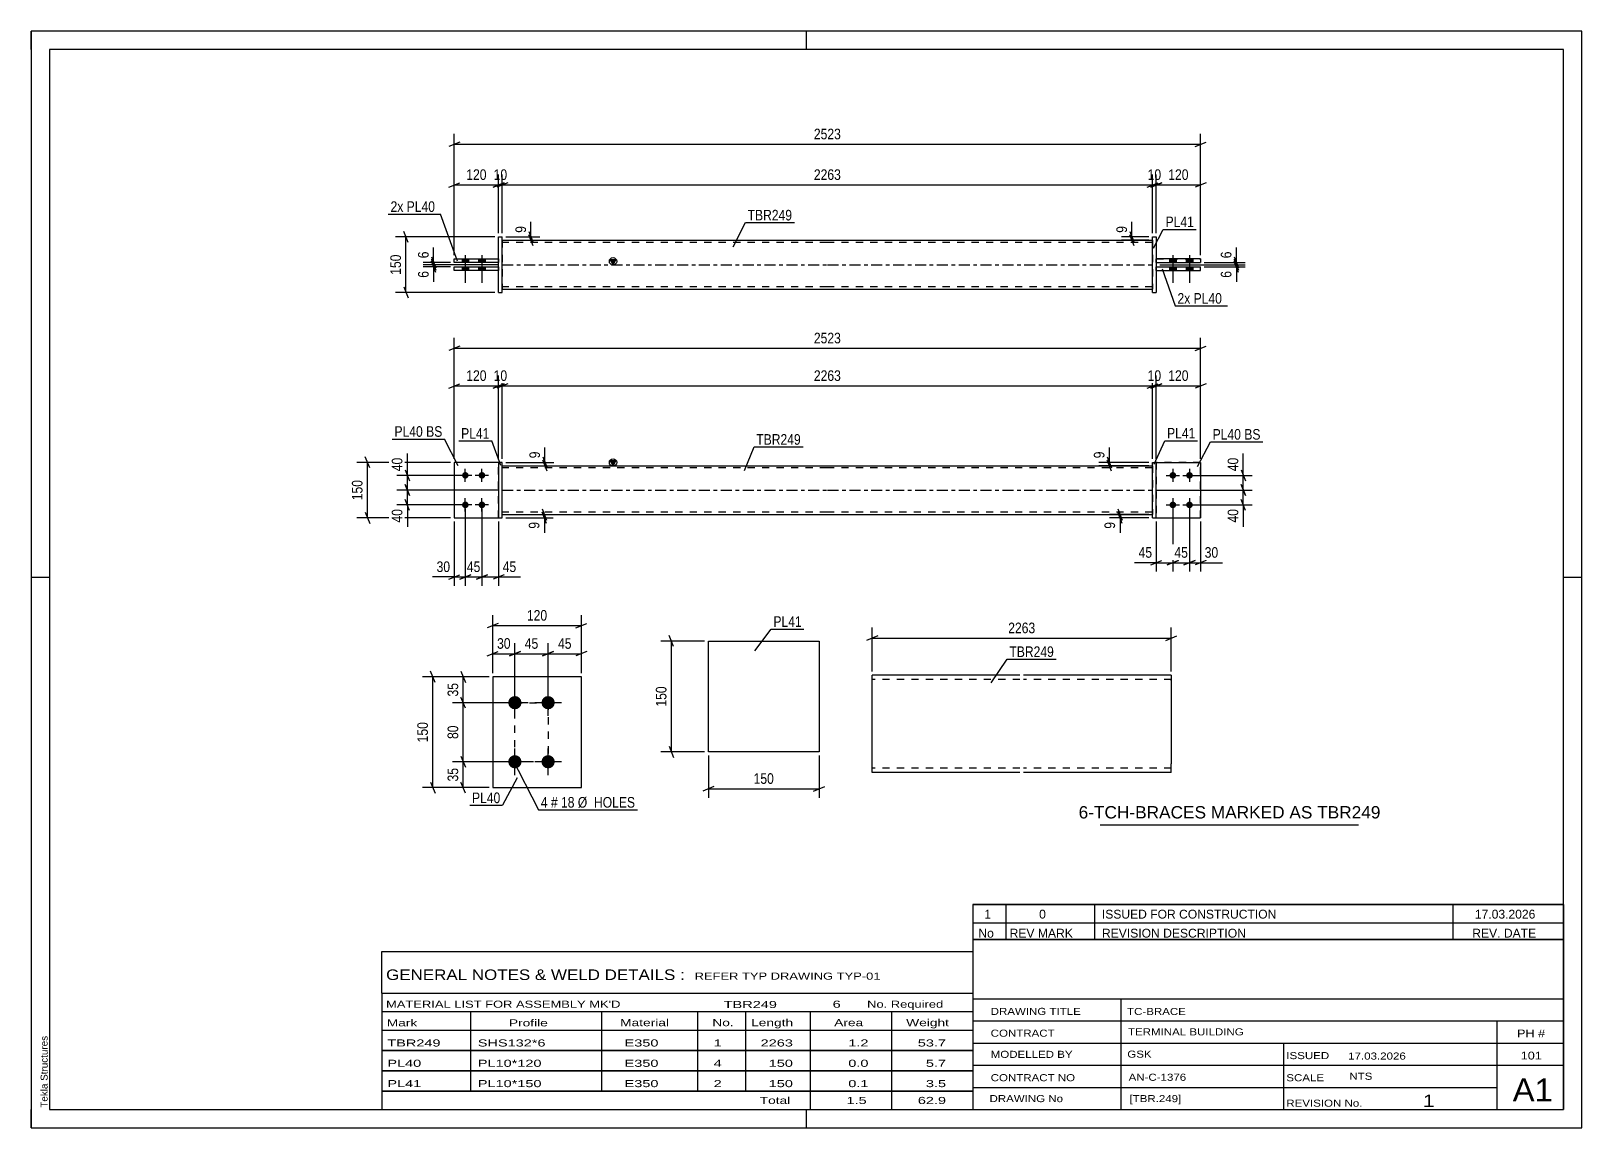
# Model space of a CAD drawing. Header units: millimetres. Extents: x 0 to 420, y 0 to 297.
import ezdxf

# ---------------------------------------------------------------- set-up
doc = ezdxf.new("R2010")
doc.units = ezdxf.units.MM
doc.linetypes.add('DXK_LINE_DOT2', pattern=[3.9198, 1.9599, -1.9599])
doc.linetypes.add('DXK_LINE_DOT3', pattern=[5.9187, 2.979, -0.9799, 0.9799, -0.9799])
doc.styles.add('Arial', font='ARIAL.TTF', dxfattribs={"height": 0.2})
doc.styles.add('Arial Narrow', font='ARIALN.TTF', dxfattribs={"height": 0.2})

# ---------------------------------------------------------------- blocks, each defined once
blk = doc.blocks.new('Unknown-582683613-1127')
at = {"color": 5, "linetype": 'Continuous'}
for p, q in [((420, 297), (0, 297)), ((0, 297), (0, 0)), ((0, 292), (0, 297)), ((210, 292), (210, 297)), ((420, 0), (420, 297)), ((415, 292), (5, 292)), ((5, 292), (5, 5)), ((415, 5), (415, 292)), ((5, 149), (0, 149)), ((420, 149), (415, 149)), ((0, 0), (0, 5)), ((5, 5), (415, 5)), ((210, 0), (210, 5)), ((0, 0), (420, 0))]:
    blk.add_line(p, q, dxfattribs=at)
at = {"color": 174, "linetype": 'Continuous', "style": 'Arial'}
blk.add_text('Tekla Structures', height=1.9102, rotation=90, dxfattribs=at).set_placement((4.5, 5.5))
blk = doc.blocks.new('Bolt-582683613-1424 - 1364')
at = {"linetype": 'Continuous'}
for points in [[(117.61, 175.8, -1), (117.61, 177.6, -1)], [(122.11, 175.8, -1), (122.11, 177.6, -1)], [(117.61, 167.8, -1), (117.61, 169.6, -1)], [(122.11, 167.8, -1), (122.11, 169.6, -1)]]:
    blk.add_hatch(color=1, dxfattribs=at).paths.add_polyline_path(points)
at = {"color": 1, "linetype": 'Continuous'}
for p, q in [((119.41, 176.7), (115.81, 176.7)), ((117.61, 174.9), (117.61, 178.5)), ((123.91, 176.7), (120.31, 176.7)), ((122.11, 174.9), (122.11, 178.5)), ((119.41, 168.7), (115.81, 168.7)), ((117.61, 166.9), (117.61, 170.5)), ((123.91, 168.7), (120.31, 168.7)), ((122.11, 166.9), (122.11, 170.5))]:
    blk.add_line(p, q, dxfattribs=at)
blk = doc.blocks.new('Part-582683613-1392 - 1364')
at = {"color": 7, "linetype": 'DXK_LINE_DOT2'}
for p, q in [((316.71, 180.2), (304.71, 180.2)), ((304.71, 180.2), (304.71, 165.2)), ((316.71, 165.2), (316.71, 180.2)), ((304.71, 165.2), (316.71, 165.2))]:
    blk.add_line(p, q, dxfattribs=at)
blk = doc.blocks.new('Part-582683613-1413 - 1364')
at = {"color": 2, "linetype": 'Continuous'}
for p, q in [((303.71, 180.2), (304.71, 180.2)), ((303.71, 165.2), (303.71, 180.2)), ((304.71, 165.2), (304.71, 180.2)), ((303.71, 165.2), (303.71, 165.2)), ((303.71, 165.2), (304.71, 165.2))]:
    blk.add_line(p, q, dxfattribs=at)
at = {"color": 7, "linetype": 'DXK_LINE_DOT2'}
for p, q in [((303.71, 180.2), (304.71, 180.2)), ((303.71, 165.2), (304.71, 165.2))]:
    blk.add_line(p, q, dxfattribs=at)
blk = doc.blocks.new('Part-582683613-1397 - 1364')
at = {"color": 2, "linetype": 'Continuous'}
for p, q in [((304.71, 180.2), (316.71, 180.2)), ((316.71, 180.2), (316.71, 165.2)), ((304.71, 165.2), (316.71, 165.2))]:
    blk.add_line(p, q, dxfattribs=at)
at = {"color": 7, "linetype": 'DXK_LINE_DOT2'}
blk.add_line((304.71, 180.2), (304.71, 165.2), dxfattribs=at)
blk = doc.blocks.new('Part-582683613-1412 - 1364')
at = {"linetype": 'Continuous'}
blk.add_hatch(color=2, dxfattribs=at).paths.add_polyline_path([(157.61, 179.3), (156.81, 180.7), (158.41, 180.7)])
at = {"color": 2, "linetype": 'Continuous'}
for p, q in [((157.61, 179.3), (156.81, 180.7)), ((156.81, 180.7), (158.41, 180.7)), ((158.41, 180.7), (157.61, 179.3)), ((127.61, 179.3), (215.61, 179.3)), ((215.71, 179.3), (303.71, 179.3)), ((127.61, 166.1), (215.61, 166.1)), ((215.71, 166.1), (303.71, 166.1))]:
    blk.add_line(p, q, dxfattribs=at)
at = {"color": 7, "linetype": 'DXK_LINE_DOT2'}
for p, q in [((127.61, 166.1), (127.61, 179.3)), ((215.61, 178.7), (127.61, 178.7)), ((303.71, 178.7), (215.71, 178.7)), ((303.71, 179.3), (303.71, 166.1)), ((215.61, 166.7), (127.61, 166.7)), ((303.71, 166.7), (215.71, 166.7))]:
    blk.add_line(p, q, dxfattribs=at)
at = {"color": 7, "linetype": 'DXK_LINE_DOT3'}
for p, q in [((127.61, 172.7), (215.61, 172.7)), ((215.71, 172.7), (303.71, 172.7))]:
    blk.add_line(p, q, dxfattribs=at)
at = {"color": 2, "linetype": 'Continuous'}
blk.add_circle((157.61, 180.2), 1, dxfattribs=at)
blk = doc.blocks.new('Bolt-582683613-1425 - 1364')
at = {"linetype": 'Continuous'}
for points in [[(309.21, 177.6, -1), (309.21, 175.8, -1)], [(313.71, 177.6, -1), (313.71, 175.8, -1)], [(309.21, 169.6, -1), (309.21, 167.8, -1)], [(313.71, 169.6, -1), (313.71, 167.8, -1)]]:
    blk.add_hatch(color=1, dxfattribs=at).paths.add_polyline_path(points)
at = {"color": 1, "linetype": 'Continuous'}
for p, q in [((307.41, 176.7), (311.01, 176.7)), ((309.21, 178.5), (309.21, 174.9)), ((311.91, 176.7), (315.51, 176.7)), ((313.71, 178.5), (313.71, 174.9)), ((307.41, 168.7), (311.01, 168.7)), ((309.21, 170.5), (309.21, 166.9)), ((311.91, 168.7), (315.51, 168.7)), ((313.71, 170.5), (313.71, 166.9))]:
    blk.add_line(p, q, dxfattribs=at)
blk = doc.blocks.new('Part-582683613-1440 - 1364')
at = {"color": 2, "linetype": 'Continuous'}
for p, q in [((127.61, 180.2), (126.61, 180.2)), ((126.61, 180.2), (126.61, 165.2)), ((127.61, 165.2), (127.61, 180.2)), ((126.61, 165.2), (127.61, 165.2))]:
    blk.add_line(p, q, dxfattribs=at)
blk = doc.blocks.new('Part-582683613-1445 - 1364')
at = {"color": 7, "linetype": 'DXK_LINE_DOT2'}
for p, q in [((126.61, 180.2), (114.61, 180.2)), ((114.61, 180.2), (114.61, 165.2)), ((126.61, 165.2), (126.61, 180.2)), ((114.61, 165.2), (126.61, 165.2))]:
    blk.add_line(p, q, dxfattribs=at)
blk = doc.blocks.new('Part-582683613-1450 - 1364')
at = {"color": 2, "linetype": 'Continuous'}
for p, q in [((126.61, 180.2), (114.61, 180.2)), ((114.61, 180.2), (114.61, 165.2)), ((114.61, 165.2), (126.61, 165.2))]:
    blk.add_line(p, q, dxfattribs=at)
at = {"color": 7, "linetype": 'DXK_LINE_DOT2'}
blk.add_line((126.61, 165.2), (126.61, 180.2), dxfattribs=at)
blk = doc.blocks.new('Bolt-582683613-1770 - 1765')
at = {"linetype": 'Continuous'}
for points in [[(310.11, 235.34), (308.31, 235.34), (308.31, 234.34), (310.11, 234.34)], [(310.11, 235.34), (308.31, 235.34), (308.31, 234.34), (310.11, 234.34)], [(314.61, 235.34), (312.81, 235.34), (312.81, 234.34), (314.61, 234.34)], [(314.61, 235.34), (312.81, 235.34), (312.81, 234.34), (314.61, 234.34)], [(310.11, 233.14), (308.31, 233.14), (308.31, 232.14), (310.11, 232.14)], [(310.11, 233.14), (308.31, 233.14), (308.31, 232.14), (310.11, 232.14)], [(314.61, 233.14), (312.81, 233.14), (312.81, 232.14), (314.61, 232.14)], [(314.61, 233.14), (312.81, 233.14), (312.81, 232.14), (314.61, 232.14)]]:
    blk.add_hatch(color=1, dxfattribs=at).paths.add_polyline_path(points)
at = {"color": 1, "linetype": 'Continuous'}
for p, q in [((308.31, 235.34), (308.31, 234.34)), ((308.31, 235.34), (308.31, 234.34)), ((309.21, 236.34), (309.21, 228.84)), ((309.21, 236.34), (309.21, 228.84)), ((310.11, 235.34), (310.11, 234.34)), ((310.11, 235.34), (310.11, 234.34)), ((312.81, 235.34), (312.81, 234.34)), ((312.81, 235.34), (312.81, 234.34)), ((313.71, 236.34), (313.71, 228.84)), ((313.71, 236.34), (313.71, 228.84)), ((314.61, 235.34), (314.61, 234.34)), ((314.61, 235.34), (314.61, 234.34)), ((308.31, 233.14), (308.31, 232.14)), ((308.31, 233.14), (308.31, 232.14)), ((310.11, 233.14), (310.11, 232.14)), ((310.11, 233.14), (310.11, 232.14)), ((312.81, 233.14), (312.81, 232.14)), ((312.81, 233.14), (312.81, 232.14)), ((314.61, 233.14), (314.61, 232.14)), ((314.61, 233.14), (314.61, 232.14))]:
    blk.add_line(p, q, dxfattribs=at)
blk = doc.blocks.new('Part-582683613-1776 - 1765')
at = {"color": 2, "linetype": 'Continuous'}
for p, q in [((114.61, 234.35), (114.61, 235.35)), ((114.61, 235.35), (126.61, 235.35)), ((126.61, 235.35), (126.61, 234.35)), ((126.61, 234.35), (114.61, 234.35))]:
    blk.add_line(p, q, dxfattribs=at)
blk = doc.blocks.new('Bolt-582683613-1769 - 1765')
at = {"linetype": 'Continuous'}
for points in [[(116.71, 234.35), (118.51, 234.35), (118.51, 235.35), (116.71, 235.35)], [(116.71, 234.35), (118.51, 234.35), (118.51, 235.35), (116.71, 235.35)], [(121.21, 234.35), (123.01, 234.35), (123.01, 235.35), (121.21, 235.35)], [(121.21, 234.35), (123.01, 234.35), (123.01, 235.35), (121.21, 235.35)], [(116.71, 232.15), (118.51, 232.15), (118.51, 233.15), (116.71, 233.15)], [(116.71, 232.15), (118.51, 232.15), (118.51, 233.15), (116.71, 233.15)], [(121.21, 232.15), (123.01, 232.15), (123.01, 233.15), (121.21, 233.15)], [(121.21, 232.15), (123.01, 232.15), (123.01, 233.15), (121.21, 233.15)]]:
    blk.add_hatch(color=1, dxfattribs=at).paths.add_polyline_path(points)
at = {"color": 1, "linetype": 'Continuous'}
for p, q in [((116.71, 235.35), (116.71, 234.35)), ((116.71, 235.35), (116.71, 234.35)), ((117.61, 236.35), (117.61, 228.85)), ((117.61, 236.35), (117.61, 228.85)), ((118.51, 235.35), (118.51, 234.35)), ((118.51, 235.35), (118.51, 234.35)), ((121.21, 235.35), (121.21, 234.35)), ((121.21, 235.35), (121.21, 234.35)), ((122.11, 236.35), (122.11, 228.85)), ((122.11, 236.35), (122.11, 228.85)), ((123.01, 235.35), (123.01, 234.35)), ((123.01, 235.35), (123.01, 234.35)), ((116.71, 233.15), (116.71, 232.15)), ((116.71, 233.15), (116.71, 232.15)), ((118.51, 233.15), (118.51, 232.15)), ((118.51, 233.15), (118.51, 232.15)), ((121.21, 233.15), (121.21, 232.15)), ((121.21, 233.15), (121.21, 232.15)), ((123.01, 233.15), (123.01, 232.15)), ((123.01, 233.15), (123.01, 232.15))]:
    blk.add_line(p, q, dxfattribs=at)
blk = doc.blocks.new('Part-582683613-1771 - 1765')
at = {"color": 2, "linetype": 'Continuous'}
for p, q in [((126.61, 226.24), (126.61, 241.24)), ((126.61, 241.24), (127.61, 241.24)), ((127.61, 226.24), (127.61, 241.24)), ((126.61, 226.24), (127.61, 226.24))]:
    blk.add_line(p, q, dxfattribs=at)
blk = doc.blocks.new('Part-582683613-1781 - 1765')
at = {"color": 2, "linetype": 'Continuous'}
for p, q in [((114.61, 233.15), (126.61, 233.15)), ((114.61, 232.15), (114.61, 233.15)), ((126.61, 232.15), (114.61, 232.15)), ((126.61, 233.15), (126.61, 232.15))]:
    blk.add_line(p, q, dxfattribs=at)
blk = doc.blocks.new('Part-582683613-1796 - 1765')
at = {"color": 2, "linetype": 'Continuous'}
for p, q in [((303.71, 241.24), (303.71, 241.24)), ((303.71, 226.24), (303.71, 241.24)), ((303.71, 241.24), (304.71, 241.24)), ((304.71, 241.24), (304.71, 241.24)), ((304.71, 241.24), (304.71, 226.24)), ((303.71, 226.24), (303.71, 226.24)), ((303.71, 226.24), (304.71, 226.24)), ((304.71, 226.24), (304.71, 226.24))]:
    blk.add_line(p, q, dxfattribs=at)
at = {"color": 7, "linetype": 'DXK_LINE_DOT2'}
for p, q in [((303.71, 241.24), (303.71, 241.24)), ((303.71, 241.24), (304.71, 241.24)), ((303.71, 226.24), (304.71, 226.24))]:
    blk.add_line(p, q, dxfattribs=at)
blk = doc.blocks.new('Part-582683613-1801 - 1765')
at = {"color": 2, "linetype": 'Continuous'}
for p, q in [((304.71, 234.34), (304.71, 235.34)), ((316.71, 235.34), (304.71, 235.34)), ((316.71, 235.34), (316.71, 234.34)), ((304.71, 234.34), (304.71, 234.34)), ((304.71, 234.34), (316.71, 234.34))]:
    blk.add_line(p, q, dxfattribs=at)
at = {"color": 7, "linetype": 'DXK_LINE_DOT2'}
for p, q in [((304.71, 235.34), (304.71, 235.34)), ((304.71, 235.34), (316.71, 235.34)), ((316.71, 235.34), (316.71, 235.34)), ((304.71, 234.34), (316.71, 234.34))]:
    blk.add_line(p, q, dxfattribs=at)
blk = doc.blocks.new('Part-582683613-1806 - 1765')
at = {"color": 2, "linetype": 'Continuous'}
for p, q in [((304.71, 232.14), (304.71, 233.14)), ((304.71, 233.14), (316.71, 233.14)), ((304.71, 232.14), (304.71, 232.14)), ((304.71, 232.14), (316.71, 232.14)), ((316.71, 232.14), (316.71, 233.14))]:
    blk.add_line(p, q, dxfattribs=at)
at = {"color": 7, "linetype": 'DXK_LINE_DOT2'}
for p, q in [((304.71, 233.14), (316.71, 233.14)), ((304.71, 232.14), (316.71, 232.14))]:
    blk.add_line(p, q, dxfattribs=at)
blk = doc.blocks.new('Part-582683613-1811 - 1765')
at = {"linetype": 'Continuous'}
blk.add_hatch(color=2, dxfattribs=at).paths.add_polyline_path([(157.61, 233.74), (156.81, 235.14), (158.41, 235.14)])
at = {"color": 2, "linetype": 'Continuous'}
for p, q in [((127.61, 240.34), (215.61, 240.34)), ((215.71, 240.34), (303.71, 240.34)), ((157.61, 233.74), (156.81, 235.14)), ((156.81, 235.14), (158.41, 235.14)), ((158.41, 235.14), (157.61, 233.74)), ((127.61, 227.14), (215.61, 227.14)), ((215.71, 227.14), (303.71, 227.14))]:
    blk.add_line(p, q, dxfattribs=at)
at = {"color": 7, "linetype": 'DXK_LINE_DOT2'}
for p, q in [((127.61, 240.34), (127.61, 227.14)), ((215.61, 239.74), (127.61, 239.74)), ((303.71, 239.74), (215.71, 239.74)), ((303.71, 240.34), (303.71, 227.14)), ((215.61, 227.74), (127.61, 227.74)), ((303.71, 227.74), (215.71, 227.74))]:
    blk.add_line(p, q, dxfattribs=at)
at = {"color": 7, "linetype": 'DXK_LINE_DOT3'}
for p, q in [((127.61, 233.74), (215.61, 233.74)), ((215.71, 233.74), (303.71, 233.74))]:
    blk.add_line(p, q, dxfattribs=at)
at = {"color": 2, "linetype": 'Continuous'}
blk.add_circle((157.61, 234.64), 1, dxfattribs=at)
blk = doc.blocks.new('Bolt-582683613-2117 - 2049')
at = {"linetype": 'Continuous'}
for points in [[(131.03, 113.35, -1), (131.03, 116.95, -1)], [(140.03, 113.35, -1), (140.03, 116.95, -1)], [(131.03, 97.35, -1), (131.03, 100.95, -1)], [(140.03, 97.35, -1), (140.03, 100.95, -1)]]:
    blk.add_hatch(color=1, dxfattribs=at).paths.add_polyline_path(points)
at = {"color": 1, "linetype": 'Continuous'}
for p, q in [((131.03, 111.55), (131.03, 118.75)), ((140.03, 111.55), (140.03, 118.75)), ((134.63, 115.15), (127.43, 115.15)), ((143.63, 115.15), (136.43, 115.15)), ((131.03, 95.55), (131.03, 102.75)), ((140.03, 95.55), (140.03, 102.75)), ((134.63, 99.15), (127.43, 99.15)), ((143.63, 99.15), (136.43, 99.15))]:
    blk.add_line(p, q, dxfattribs=at)
blk = doc.blocks.new('Part-582683613-2056 - 2049')
at = {"color": 2, "linetype": 'Continuous'}
for p, q in [((149.03, 122.15), (125.03, 122.15)), ((125.03, 122.15), (125.03, 92.15)), ((149.03, 92.15), (149.03, 122.15)), ((125.03, 92.15), (149.03, 92.15))]:
    blk.add_line(p, q, dxfattribs=at)
blk = doc.blocks.new('Part-582683613-2258 - 2252')
at = {"color": 2, "linetype": 'Continuous'}
for p, q in [((183.42, 131.83), (213.42, 131.83)), ((183.42, 101.83), (183.42, 131.83)), ((213.42, 131.83), (213.42, 101.83)), ((213.42, 101.83), (183.42, 101.83))]:
    blk.add_line(p, q, dxfattribs=at)
blk = doc.blocks.new('Part-582683613-2281 - 2275')
at = {"color": 2, "linetype": 'Continuous'}
for p, q in [((267.79, 122.61), (227.79, 122.61)), ((227.79, 96.39), (227.79, 122.61)), ((308.79, 122.61), (268.79, 122.61)), ((308.79, 122.61), (308.79, 98.61)), ((308.79, 96.21), (308.79, 98.61)), ((227.79, 96.21), (227.79, 96.39)), ((267.79, 96.21), (227.79, 96.21)), ((308.79, 96.21), (268.79, 96.21))]:
    blk.add_line(p, q, dxfattribs=at)
at = {"color": 7, "linetype": 'DXK_LINE_DOT2'}
for p, q in [((267.79, 121.41), (227.79, 121.41)), ((308.79, 121.41), (268.79, 121.41)), ((308.79, 121.41), (308.79, 121.32)), ((308.79, 121.32), (308.79, 121.41)), ((308.79, 121.13), (308.79, 121.32)), ((308.79, 121.32), (308.79, 121.13)), ((227.79, 97.41), (227.79, 97.5)), ((267.79, 97.41), (227.79, 97.41)), ((308.79, 97.41), (268.79, 97.41)), ((308.79, 97.5), (308.79, 98.15)), ((308.79, 97.41), (308.79, 97.5))]:
    blk.add_line(p, q, dxfattribs=at)
blk = doc.blocks.new('Rectangle-582683613-2237 - 2049')
at = {"color": 1, "linetype": 'DXK_LINE_DOT2'}
blk.add_lwpolyline([(131.03, 115.15), (140.03, 115.15), (140.03, 99.15), (131.03, 99.15), (131.03, 115.15)], close=True, dxfattribs=at)
blk = doc.blocks.new('StraightDimension-582683613-1621 - 1364')
at = {"color": 7, "linetype": 'Continuous'}
for p, q in [((117.61, 167.7), (117.61, 146.78)), ((122.11, 167.7), (122.11, 146.78)), ((116.11, 148.58), (119.11, 149.78)), ((117.61, 149.18), (122.11, 149.18)), ((123.61, 149.78), (120.61, 148.58))]:
    blk.add_line(p, q, dxfattribs=at)
at = {"color": 0}
blk.add_wipeout([(122.29, 149.93), (122.29, 154.13), (117.43, 154.13), (117.43, 149.93)], dxfattribs=at)
at = {"color": 3, "style": 'Arial Narrow'}
blk.add_text('45', height=2.863, dxfattribs=at).set_placement((118.03, 150.53))
blk = doc.blocks.new('StraightDimension-582683613-1557 - 1364')
at = {"color": 7, "linetype": 'Continuous'}
for p, q in [((302.71, 166.1), (292.06, 166.1)), ((302.71, 165.2), (292.06, 165.2)), ((294.31, 167.6), (295.51, 164.6)), ((295.51, 163.7), (294.31, 166.7)), ((294.91, 165.2), (294.91, 166.1))]:
    blk.add_line(p, q, dxfattribs=at)
at = {"color": 0}
blk.add_wipeout([(294.16, 164.67), (289.96, 164.67), (289.96, 161.65), (294.16, 161.65)], dxfattribs=at)
at = {"color": 7, "linetype": 'Continuous'}
blk.add_line((294.91, 165.2), (294.91, 161.12), dxfattribs=at)
blk.add_line((294.91, 165.2), (294.91, 161.12), dxfattribs=at)
at = {"color": 3, "style": 'Arial Narrow'}
blk.add_text('9', height=2.86, rotation=90.0002, dxfattribs=at).set_placement((293.56, 162.25))
blk = doc.blocks.new('StraightDimension-582683613-1489 - 1364')
at = {"color": 7, "linetype": 'Continuous'}
for p, q in [((304.71, 172.7), (330.67, 172.7)), ((327.67, 174.2), (328.87, 171.2)), ((328.27, 168.7), (328.27, 172.7)), ((314.71, 168.7), (330.67, 168.7)), ((328.87, 167.2), (327.67, 170.2))]:
    blk.add_line(p, q, dxfattribs=at)
at = {"color": 0}
blk.add_wipeout([(327.52, 168.17), (323.32, 168.17), (323.32, 163.32), (327.52, 163.32)], dxfattribs=at)
at = {"color": 7, "linetype": 'Continuous'}
blk.add_line((328.27, 168.7), (328.27, 162.79), dxfattribs=at)
blk.add_line((328.27, 168.7), (328.27, 162.79), dxfattribs=at)
at = {"color": 3, "style": 'Arial Narrow'}
blk.add_text('40', height=2.863, rotation=90.0002, dxfattribs=at).set_placement((326.92, 163.92))
blk = doc.blocks.new('StraightDimension-582683613-1692 - 1364')
at = {"color": 7, "linetype": 'Continuous'}
for p, q in [((127.61, 181.2), (127.61, 203.77)), ((303.71, 181.2), (303.71, 203.77)), ((129.11, 201.52), (126.11, 200.32)), ((127.61, 200.92), (303.71, 200.92)), ((302.21, 200.32), (305.21, 201.52))]:
    blk.add_line(p, q, dxfattribs=at)
at = {"color": 0}
blk.add_wipeout([(219.92, 201.67), (219.92, 205.87), (211.4, 205.87), (211.4, 201.67)], dxfattribs=at)
at = {"color": 3, "style": 'Arial Narrow'}
blk.add_text('2263', height=2.863, dxfattribs=at).set_placement((212, 202.27))
blk = doc.blocks.new('StraightDimension-582683613-1628 - 1364')
at = {"color": 7, "linetype": 'Continuous'}
for p, q in [((114.61, 164.2), (114.61, 146.78)), ((117.61, 167.7), (117.61, 146.78)), ((113.11, 148.58), (116.11, 149.78)), ((114.61, 149.18), (117.61, 149.18)), ((119.11, 149.78), (116.11, 148.58))]:
    blk.add_line(p, q, dxfattribs=at)
at = {"color": 0}
blk.add_wipeout([(114.08, 149.93), (114.08, 154.13), (109.23, 154.13), (109.23, 149.93)], dxfattribs=at)
at = {"color": 7, "linetype": 'Continuous'}
blk.add_line((114.61, 149.18), (108.7, 149.18), dxfattribs=at)
blk.add_line((114.61, 149.18), (108.7, 149.18), dxfattribs=at)
at = {"color": 3, "style": 'Arial Narrow'}
blk.add_text('30', height=2.863, dxfattribs=at).set_placement((109.83, 150.53))
blk = doc.blocks.new('StraightDimension-582683613-1517 - 1364')
at = {"color": 7, "linetype": 'Continuous'}
for p, q in [((304.71, 164.2), (304.71, 150.65)), ((309.21, 167.7), (309.21, 150.65)), ((303.21, 152.45), (306.21, 153.65)), ((304.71, 153.05), (309.21, 153.05)), ((310.71, 153.65), (307.71, 152.45))]:
    blk.add_line(p, q, dxfattribs=at)
at = {"color": 0}
blk.add_wipeout([(304.18, 153.8), (304.18, 158), (299.33, 158), (299.33, 153.8)], dxfattribs=at)
at = {"color": 7, "linetype": 'Continuous'}
blk.add_line((304.71, 153.05), (298.8, 153.05), dxfattribs=at)
blk.add_line((304.71, 153.05), (298.8, 153.05), dxfattribs=at)
at = {"color": 3, "style": 'Arial Narrow'}
blk.add_text('45', height=2.863, dxfattribs=at).set_placement((299.93, 154.4))
blk = doc.blocks.new('StraightDimension-582683613-1701 - 1364')
at = {"color": 7, "linetype": 'Continuous'}
for p, q in [((126.61, 181.2), (126.61, 203.77)), ((127.61, 181.2), (127.61, 203.77)), ((125.11, 200.32), (128.11, 201.52)), ((129.11, 201.52), (126.11, 200.32)), ((126.61, 200.92), (127.61, 200.92))]:
    blk.add_line(p, q, dxfattribs=at)
at = {"color": 0}
blk.add_wipeout([(129.54, 201.67), (129.54, 205.87), (124.68, 205.87), (124.68, 201.67)], dxfattribs=at)
at = {"color": 3, "style": 'Arial Narrow'}
blk.add_text('10', height=2.863, dxfattribs=at).set_placement((125.28, 202.27))
blk = doc.blocks.new('StraightDimension-582683613-1459 - 1364')
at = {"color": 7, "linetype": 'Continuous'}
for p, q in [((291.42, 181.7), (292.62, 178.7)), ((292.62, 177.8), (291.42, 180.8)), ((302.71, 180.2), (289.17, 180.2)), ((302.71, 179.3), (289.17, 179.3)), ((292.02, 179.3), (292.02, 180.2))]:
    blk.add_line(p, q, dxfattribs=at)
at = {"color": 0}
blk.add_wipeout([(291.27, 183.75), (287.07, 183.75), (287.07, 180.72), (291.27, 180.72)], dxfattribs=at)
at = {"color": 7, "linetype": 'Continuous'}
blk.add_line((292.02, 180.2), (292.02, 184.28), dxfattribs=at)
blk.add_line((292.02, 180.2), (292.02, 184.28), dxfattribs=at)
at = {"color": 3, "style": 'Arial Narrow'}
blk.add_text('9', height=2.86, rotation=90.0002, dxfattribs=at).set_placement((290.67, 181.32))
blk = doc.blocks.new('StraightDimension-582683613-1715 - 1364')
at = {"color": 7, "linetype": 'Continuous'}
for p, q in [((114.61, 181.2), (114.61, 203.77)), ((126.61, 181.2), (126.61, 203.77)), ((113.11, 200.32), (116.11, 201.52)), ((114.61, 200.92), (126.61, 200.92)), ((128.11, 201.52), (125.11, 200.32))]:
    blk.add_line(p, q, dxfattribs=at)
at = {"color": 0}
blk.add_wipeout([(123.95, 201.67), (123.95, 205.87), (117.27, 205.87), (117.27, 201.67)], dxfattribs=at)
at = {"color": 3, "style": 'Arial Narrow'}
blk.add_text('120', height=2.863, dxfattribs=at).set_placement((117.87, 202.27))
blk = doc.blocks.new('StraightDimension-582683613-1470 - 1364')
at = {"color": 7, "linetype": 'Continuous'}
for p, q in [((314.71, 176.7), (330.67, 176.7)), ((327.67, 178.2), (328.87, 175.2)), ((328.27, 172.7), (328.27, 176.7)), ((304.71, 172.7), (330.67, 172.7)), ((328.87, 171.2), (327.67, 174.2))]:
    blk.add_line(p, q, dxfattribs=at)
at = {"color": 0}
blk.add_wipeout([(327.52, 182.08), (323.32, 182.08), (323.32, 177.22), (327.52, 177.22)], dxfattribs=at)
at = {"color": 7, "linetype": 'Continuous'}
blk.add_line((328.27, 176.7), (328.27, 182.6), dxfattribs=at)
blk.add_line((328.27, 176.7), (328.27, 182.6), dxfattribs=at)
at = {"color": 3, "style": 'Arial Narrow'}
blk.add_text('40', height=2.863, rotation=90.0002, dxfattribs=at).set_placement((326.92, 177.82))
blk = doc.blocks.new('StraightDimension-582683613-1503 - 1364')
at = {"color": 7, "linetype": 'Continuous'}
for p, q in [((91.71, 178.7), (90.51, 181.7)), ((113.61, 180.2), (88.26, 180.2)), ((91.11, 165.2), (91.11, 180.2)), ((113.61, 165.2), (88.26, 165.2)), ((90.51, 166.7), (91.71, 163.7))]:
    blk.add_line(p, q, dxfattribs=at)
at = {"color": 0}
blk.add_wipeout([(90.36, 176.04), (86.16, 176.04), (86.16, 169.36), (90.36, 169.36)], dxfattribs=at)
at = {"color": 3, "style": 'Arial Narrow'}
blk.add_text('150', height=2.863, rotation=90.0002, dxfattribs=at).set_placement((89.76, 169.96))
blk = doc.blocks.new('StraightDimension-582683613-1533 - 1364')
at = {"color": 7, "linetype": 'Continuous'}
for p, q in [((309.21, 167.7), (309.21, 150.65)), ((313.71, 167.7), (313.71, 150.65)), ((307.71, 152.45), (310.71, 153.65)), ((309.21, 153.05), (313.71, 153.05)), ((315.21, 153.65), (312.21, 152.45))]:
    blk.add_line(p, q, dxfattribs=at)
at = {"color": 0}
blk.add_wipeout([(313.89, 153.8), (313.89, 158), (309.03, 158), (309.03, 153.8)], dxfattribs=at)
at = {"color": 3, "style": 'Arial Narrow'}
blk.add_text('45', height=2.863, dxfattribs=at).set_placement((309.63, 154.4))
blk = doc.blocks.new('StraightDimension-582683613-1543 - 1364')
at = {"color": 7, "linetype": 'Continuous'}
for p, q in [((313.71, 167.7), (313.71, 150.65)), ((316.71, 164.2), (316.71, 150.65)), ((312.21, 152.45), (315.21, 153.65)), ((313.71, 153.05), (316.71, 153.05)), ((318.21, 153.65), (315.21, 152.45))]:
    blk.add_line(p, q, dxfattribs=at)
at = {"color": 0}
blk.add_wipeout([(322.09, 153.8), (322.09, 158), (317.23, 158), (317.23, 153.8)], dxfattribs=at)
at = {"color": 7, "linetype": 'Continuous'}
blk.add_line((316.71, 153.05), (322.62, 153.05), dxfattribs=at)
blk.add_line((316.71, 153.05), (322.62, 153.05), dxfattribs=at)
at = {"color": 3, "style": 'Arial Narrow'}
blk.add_text('30', height=2.863, dxfattribs=at).set_placement((317.83, 154.4))
blk = doc.blocks.new('StraightDimension-582683613-1566 - 1364')
at = {"color": 7, "linetype": 'Continuous'}
for p, q in [((116.61, 176.7), (99.06, 176.7)), ((101.31, 178.2), (102.51, 175.2)), ((101.91, 172.7), (101.91, 176.7)), ((126.61, 172.7), (99.06, 172.7)), ((102.51, 171.2), (101.31, 174.2))]:
    blk.add_line(p, q, dxfattribs=at)
at = {"color": 0}
blk.add_wipeout([(101.16, 182.08), (96.96, 182.08), (96.96, 177.22), (101.16, 177.22)], dxfattribs=at)
at = {"color": 7, "linetype": 'Continuous'}
blk.add_line((101.91, 176.7), (101.91, 182.6), dxfattribs=at)
blk.add_line((101.91, 176.7), (101.91, 182.6), dxfattribs=at)
at = {"color": 3, "style": 'Arial Narrow'}
blk.add_text('40', height=2.863, rotation=90.0002, dxfattribs=at).set_placement((100.56, 177.82))
blk = doc.blocks.new('StraightDimension-582683613-1579 - 1364')
at = {"color": 7, "linetype": 'Continuous'}
for p, q in [((126.61, 172.7), (99.06, 172.7)), ((101.31, 174.2), (102.51, 171.2)), ((101.91, 168.7), (101.91, 172.7)), ((116.61, 168.7), (99.06, 168.7)), ((102.51, 167.2), (101.31, 170.2))]:
    blk.add_line(p, q, dxfattribs=at)
at = {"color": 0}
blk.add_wipeout([(101.16, 168.17), (96.96, 168.17), (96.96, 163.32), (101.16, 163.32)], dxfattribs=at)
at = {"color": 7, "linetype": 'Continuous'}
blk.add_line((101.91, 168.7), (101.91, 162.79), dxfattribs=at)
blk.add_line((101.91, 168.7), (101.91, 162.79), dxfattribs=at)
at = {"color": 3, "style": 'Arial Narrow'}
blk.add_text('40', height=2.863, rotation=90.0002, dxfattribs=at).set_placement((100.56, 163.92))
blk = doc.blocks.new('StraightDimension-582683613-1593 - 1364')
at = {"color": 7, "linetype": 'Continuous'}
for p, q in [((138.57, 181.7), (139.77, 178.7)), ((139.77, 177.8), (138.57, 180.8)), ((128.61, 180.2), (141.57, 180.2)), ((128.61, 179.3), (141.57, 179.3)), ((139.17, 179.3), (139.17, 180.2))]:
    blk.add_line(p, q, dxfattribs=at)
at = {"color": 0}
blk.add_wipeout([(138.42, 183.75), (134.22, 183.75), (134.22, 180.72), (138.42, 180.72)], dxfattribs=at)
at = {"color": 7, "linetype": 'Continuous'}
blk.add_line((139.17, 180.2), (139.17, 184.28), dxfattribs=at)
blk.add_line((139.17, 180.2), (139.17, 184.28), dxfattribs=at)
at = {"color": 3, "style": 'Arial Narrow'}
blk.add_text('9', height=2.86, rotation=90.0002, dxfattribs=at).set_placement((137.82, 181.32))
blk = doc.blocks.new('StraightDimension-582683613-1602 - 1364')
at = {"color": 7, "linetype": 'Continuous'}
for p, q in [((128.61, 166.1), (141.41, 166.1)), ((128.61, 165.2), (141.41, 165.2)), ((138.41, 167.6), (139.61, 164.6)), ((139.61, 163.7), (138.41, 166.7)), ((139.01, 165.2), (139.01, 166.1))]:
    blk.add_line(p, q, dxfattribs=at)
at = {"color": 0}
blk.add_wipeout([(138.26, 164.67), (134.06, 164.67), (134.06, 161.65), (138.26, 161.65)], dxfattribs=at)
at = {"color": 7, "linetype": 'Continuous'}
blk.add_line((139.01, 165.2), (139.01, 161.12), dxfattribs=at)
blk.add_line((139.01, 165.2), (139.01, 161.12), dxfattribs=at)
at = {"color": 3, "style": 'Arial Narrow'}
blk.add_text('9', height=2.86, rotation=90.0002, dxfattribs=at).set_placement((137.66, 162.25))
blk = doc.blocks.new('StraightDimension-582683613-1675 - 1364')
at = {"color": 7, "linetype": 'Continuous'}
for p, q in [((303.71, 181.2), (303.71, 203.77)), ((304.71, 181.2), (304.71, 203.77)), ((302.21, 200.32), (305.21, 201.52)), ((306.21, 201.52), (303.21, 200.32)), ((303.71, 200.92), (304.71, 200.92))]:
    blk.add_line(p, q, dxfattribs=at)
at = {"color": 0}
blk.add_wipeout([(306.64, 201.67), (306.64, 205.87), (301.78, 205.87), (301.78, 201.67)], dxfattribs=at)
at = {"color": 3, "style": 'Arial Narrow'}
blk.add_text('10', height=2.863, dxfattribs=at).set_placement((302.38, 202.27))
blk = doc.blocks.new('StraightDimension-582683613-1611 - 1364')
at = {"color": 7, "linetype": 'Continuous'}
for p, q in [((122.11, 167.7), (122.11, 146.78)), ((126.61, 164.2), (126.61, 146.78)), ((120.61, 148.58), (123.61, 149.78)), ((122.11, 149.18), (126.61, 149.18)), ((128.11, 149.78), (125.11, 148.58))]:
    blk.add_line(p, q, dxfattribs=at)
at = {"color": 0}
blk.add_wipeout([(131.99, 149.93), (131.99, 154.13), (127.13, 154.13), (127.13, 149.93)], dxfattribs=at)
at = {"color": 7, "linetype": 'Continuous'}
blk.add_line((126.61, 149.18), (132.52, 149.18), dxfattribs=at)
blk.add_line((126.61, 149.18), (132.52, 149.18), dxfattribs=at)
at = {"color": 3, "style": 'Arial Narrow'}
blk.add_text('45', height=2.863, dxfattribs=at).set_placement((127.73, 150.53))
blk = doc.blocks.new('StraightDimension-582683613-1639 - 1364')
at = {"color": 7, "linetype": 'Continuous'}
for p, q in [((116.11, 211.69), (113.11, 210.49)), ((114.61, 181.2), (114.61, 213.94)), ((114.61, 211.09), (316.71, 211.09)), ((315.21, 210.49), (318.21, 211.69)), ((316.71, 181.2), (316.71, 213.94))]:
    blk.add_line(p, q, dxfattribs=at)
at = {"color": 0}
blk.add_wipeout([(219.92, 211.84), (219.92, 216.04), (211.4, 216.04), (211.4, 211.84)], dxfattribs=at)
at = {"color": 3, "style": 'Arial Narrow'}
blk.add_text('2523', height=2.863, dxfattribs=at).set_placement((212, 212.44))
blk = doc.blocks.new('StraightDimension-582683613-1653 - 1364')
at = {"color": 7, "linetype": 'Continuous'}
for p, q in [((304.71, 181.2), (304.71, 203.77)), ((316.71, 181.2), (316.71, 203.77)), ((303.21, 200.32), (306.21, 201.52)), ((304.71, 200.92), (316.71, 200.92)), ((318.21, 201.52), (315.21, 200.32))]:
    blk.add_line(p, q, dxfattribs=at)
at = {"color": 0}
blk.add_wipeout([(314.05, 201.67), (314.05, 205.87), (307.37, 205.87), (307.37, 201.67)], dxfattribs=at)
at = {"color": 3, "style": 'Arial Narrow'}
blk.add_text('120', height=2.863, dxfattribs=at).set_placement((307.97, 202.27))
blk = doc.blocks.new('StraightDimension-582683613-1855 - 1765')
at = {"color": 7, "linetype": 'Continuous'}
for p, q in [((303.71, 242.25), (303.71, 258.19)), ((304.71, 242.25), (304.71, 258.19)), ((302.21, 254.74), (305.21, 255.94)), ((306.21, 255.94), (303.21, 254.74)), ((303.71, 255.34), (304.71, 255.34))]:
    blk.add_line(p, q, dxfattribs=at)
at = {"color": 0}
blk.add_wipeout([(306.64, 256.09), (306.64, 260.29), (301.78, 260.29), (301.78, 256.09)], dxfattribs=at)
at = {"color": 3, "style": 'Arial Narrow'}
blk.add_text('10', height=2.863, dxfattribs=at).set_placement((302.38, 256.69))
blk = doc.blocks.new('StraightDimension-582683613-1865 - 1765')
at = {"color": 7, "linetype": 'Continuous'}
for p, q in [((304.71, 242.25), (304.71, 258.19)), ((316.71, 236.34), (316.71, 258.19)), ((303.21, 254.74), (306.21, 255.94)), ((304.71, 255.34), (316.71, 255.34)), ((318.21, 255.94), (315.21, 254.74))]:
    blk.add_line(p, q, dxfattribs=at)
at = {"color": 0}
blk.add_wipeout([(314.05, 256.09), (314.05, 260.29), (307.37, 260.29), (307.37, 256.09)], dxfattribs=at)
at = {"color": 3, "style": 'Arial Narrow'}
blk.add_text('120', height=2.863, dxfattribs=at).set_placement((307.97, 256.69))
blk = doc.blocks.new('StraightDimension-582683613-1814 - 1765')
at = {"color": 7, "linetype": 'Continuous'}
for p, q in [((114.61, 236.34), (114.61, 269.19)), ((316.71, 236.34), (316.71, 269.19)), ((116.11, 266.94), (113.11, 265.74)), ((114.61, 266.34), (316.71, 266.34)), ((315.21, 265.74), (318.21, 266.94))]:
    blk.add_line(p, q, dxfattribs=at)
at = {"color": 0}
blk.add_wipeout([(219.92, 267.09), (219.92, 271.29), (211.4, 271.29), (211.4, 267.09)], dxfattribs=at)
at = {"color": 3, "style": 'Arial Narrow'}
blk.add_text('2523', height=2.863, dxfattribs=at).set_placement((212, 267.69))
blk = doc.blocks.new('StraightDimension-582683613-1825 - 1765')
at = {"color": 7, "linetype": 'Continuous'}
for p, q in [((126.61, 242.24), (126.61, 258.19)), ((127.61, 242.24), (127.61, 258.19)), ((125.11, 254.74), (128.11, 255.94)), ((129.11, 255.94), (126.11, 254.74)), ((126.61, 255.34), (127.61, 255.34))]:
    blk.add_line(p, q, dxfattribs=at)
at = {"color": 0}
blk.add_wipeout([(129.54, 256.09), (129.54, 260.29), (124.68, 260.29), (124.68, 256.09)], dxfattribs=at)
at = {"color": 3, "style": 'Arial Narrow'}
blk.add_text('10', height=2.863, dxfattribs=at).set_placement((125.28, 256.69))
blk = doc.blocks.new('StraightDimension-582683613-1835 - 1765')
at = {"color": 7, "linetype": 'Continuous'}
for p, q in [((114.61, 236.35), (114.61, 258.19)), ((126.61, 242.24), (126.61, 258.19)), ((113.11, 254.74), (116.11, 255.94)), ((114.61, 255.34), (126.61, 255.34)), ((128.11, 255.94), (125.11, 254.74))]:
    blk.add_line(p, q, dxfattribs=at)
at = {"color": 0}
blk.add_wipeout([(123.95, 256.09), (123.95, 260.29), (117.27, 260.29), (117.27, 256.09)], dxfattribs=at)
at = {"color": 3, "style": 'Arial Narrow'}
blk.add_text('120', height=2.863, dxfattribs=at).set_placement((117.87, 256.69))
blk = doc.blocks.new('StraightDimension-582683613-1845 - 1765')
at = {"color": 7, "linetype": 'Continuous'}
for p, q in [((127.61, 242.24), (127.61, 258.19)), ((303.71, 242.24), (303.71, 258.19)), ((129.11, 255.94), (126.11, 254.74)), ((127.61, 255.34), (303.71, 255.34)), ((302.21, 254.74), (305.21, 255.94))]:
    blk.add_line(p, q, dxfattribs=at)
at = {"color": 0}
blk.add_wipeout([(219.92, 256.09), (219.92, 260.29), (211.4, 260.29), (211.4, 256.09)], dxfattribs=at)
at = {"color": 3, "style": 'Arial Narrow'}
blk.add_text('2263', height=2.863, dxfattribs=at).set_placement((212, 256.69))
blk = doc.blocks.new('StraightDimension-582683613-1940 - 1765')
at = {"color": 7, "linetype": 'Continuous'}
for p, q in [((325.81, 235.84), (327.01, 232.84)), ((327.01, 232.24), (325.81, 235.24)), ((305.71, 233.74), (328.81, 233.74)), ((317.71, 234.34), (328.81, 234.34)), ((326.41, 233.74), (326.41, 234.34))]:
    blk.add_line(p, q, dxfattribs=at)
at = {"color": 0}
blk.add_wipeout([(325.66, 237.9), (321.46, 237.9), (321.46, 234.87), (325.66, 234.87)], dxfattribs=at)
at = {"color": 7, "linetype": 'Continuous'}
blk.add_line((326.41, 234.34), (326.41, 238.42), dxfattribs=at)
blk.add_line((326.41, 234.34), (326.41, 238.42), dxfattribs=at)
at = {"color": 3, "style": 'Arial Narrow'}
blk.add_text('6', height=2.86, rotation=90.0002, dxfattribs=at).set_placement((325.06, 235.47))
blk = doc.blocks.new('StraightDimension-582683613-1876 - 1765')
at = {"color": 7, "linetype": 'Continuous'}
for p, q in [((125.61, 241.24), (98.67, 241.24)), ((102.12, 239.74), (100.92, 242.74)), ((101.52, 226.24), (101.52, 241.24)), ((100.92, 227.74), (102.12, 224.74)), ((125.61, 226.24), (98.67, 226.24))]:
    blk.add_line(p, q, dxfattribs=at)
at = {"color": 0}
blk.add_wipeout([(100.77, 237.09), (96.57, 237.09), (96.57, 230.4), (100.77, 230.4)], dxfattribs=at)
at = {"color": 3, "style": 'Arial Narrow'}
blk.add_text('150', height=2.863, rotation=90.0002, dxfattribs=at).set_placement((100.17, 231))
blk = doc.blocks.new('StraightDimension-582683613-1887 - 1765')
at = {"color": 7, "linetype": 'Continuous'}
for p, q in [((128.61, 241.24), (137.79, 241.24)), ((128.61, 240.34), (137.79, 240.34)), ((134.79, 242.74), (135.99, 239.74)), ((135.99, 238.84), (134.79, 241.84)), ((135.39, 240.34), (135.39, 241.24))]:
    blk.add_line(p, q, dxfattribs=at)
at = {"color": 0}
blk.add_wipeout([(134.64, 244.8), (130.44, 244.8), (130.44, 241.77), (134.64, 241.77)], dxfattribs=at)
at = {"color": 7, "linetype": 'Continuous'}
blk.add_line((135.39, 241.24), (135.39, 245.32), dxfattribs=at)
blk.add_line((135.39, 241.24), (135.39, 245.32), dxfattribs=at)
at = {"color": 3, "style": 'Arial Narrow'}
blk.add_text('9', height=2.86, rotation=90.0002, dxfattribs=at).set_placement((134.04, 242.37))
blk = doc.blocks.new('StraightDimension-582683613-1898 - 1765')
at = {"color": 7, "linetype": 'Continuous'}
for p, q in [((108.42, 235.85), (109.62, 232.85)), ((109.62, 232.24), (108.42, 235.24)), ((113.61, 234.35), (106.17, 234.35)), ((126.61, 233.74), (106.17, 233.74)), ((109.02, 233.74), (109.02, 234.35))]:
    blk.add_line(p, q, dxfattribs=at)
at = {"color": 0}
blk.add_wipeout([(108.27, 237.9), (104.07, 237.9), (104.07, 234.87), (108.27, 234.87)], dxfattribs=at)
at = {"color": 7, "linetype": 'Continuous'}
blk.add_line((109.02, 234.35), (109.02, 238.42), dxfattribs=at)
blk.add_line((109.02, 234.35), (109.02, 238.42), dxfattribs=at)
at = {"color": 3, "style": 'Arial Narrow'}
blk.add_text('6', height=2.86, rotation=90.0002, dxfattribs=at).set_placement((107.67, 235.47))
blk = doc.blocks.new('StraightDimension-582683613-1914 - 1765')
at = {"color": 7, "linetype": 'Continuous'}
for p, q in [((108.42, 235.24), (109.62, 232.24)), ((126.61, 233.74), (106.17, 233.74)), ((113.61, 233.15), (106.17, 233.15)), ((109.62, 231.65), (108.42, 234.65)), ((109.02, 233.15), (109.02, 233.74))]:
    blk.add_line(p, q, dxfattribs=at)
at = {"color": 0}
blk.add_wipeout([(108.27, 232.62), (104.07, 232.62), (104.07, 229.59), (108.27, 229.59)], dxfattribs=at)
at = {"color": 7, "linetype": 'Continuous'}
blk.add_line((109.02, 233.15), (109.02, 229.07), dxfattribs=at)
blk.add_line((109.02, 233.15), (109.02, 229.07), dxfattribs=at)
at = {"color": 3, "style": 'Arial Narrow'}
blk.add_text('6', height=2.86, rotation=90.0002, dxfattribs=at).set_placement((107.67, 230.19))
blk = doc.blocks.new('StraightDimension-582683613-1931 - 1765')
at = {"color": 7, "linetype": 'Continuous'}
for p, q in [((325.81, 235.24), (327.01, 232.24)), ((305.71, 233.74), (328.81, 233.74)), ((317.71, 233.14), (328.81, 233.14)), ((327.01, 231.64), (325.81, 234.64)), ((326.41, 233.14), (326.41, 233.74))]:
    blk.add_line(p, q, dxfattribs=at)
at = {"color": 0}
blk.add_wipeout([(325.66, 232.62), (321.46, 232.62), (321.46, 229.59), (325.66, 229.59)], dxfattribs=at)
at = {"color": 7, "linetype": 'Continuous'}
blk.add_line((326.41, 233.14), (326.41, 229.07), dxfattribs=at)
blk.add_line((326.41, 233.14), (326.41, 229.07), dxfattribs=at)
at = {"color": 3, "style": 'Arial Narrow'}
blk.add_text('6', height=2.86, rotation=90.0002, dxfattribs=at).set_placement((325.06, 230.19))
blk = doc.blocks.new('StraightDimension-582683613-1950 - 1765')
at = {"color": 7, "linetype": 'Continuous'}
for p, q in [((302.71, 241.25), (295.28, 241.25)), ((302.71, 240.34), (295.28, 240.34)), ((297.53, 242.75), (298.73, 239.75)), ((298.73, 238.84), (297.53, 241.84)), ((298.13, 240.34), (298.13, 241.25))]:
    blk.add_line(p, q, dxfattribs=at)
at = {"color": 0}
blk.add_wipeout([(297.38, 244.8), (293.18, 244.8), (293.18, 241.77), (297.38, 241.77)], dxfattribs=at)
at = {"color": 7, "linetype": 'Continuous'}
blk.add_line((298.13, 241.25), (298.13, 245.32), dxfattribs=at)
blk.add_line((298.13, 241.25), (298.13, 245.32), dxfattribs=at)
at = {"color": 3, "style": 'Arial Narrow'}
blk.add_text('9', height=2.86, rotation=90.0002, dxfattribs=at).set_placement((296.78, 242.37))
blk = doc.blocks.new('StraightDimension-582683613-2184 - 2049')
at = {"color": 7, "linetype": 'Continuous'}
for p, q in [((140.03, 116.15), (140.03, 131.25)), ((149.03, 123.15), (149.03, 131.25)), ((138.53, 127.8), (141.53, 129)), ((140.03, 128.4), (149.03, 128.4)), ((150.53, 129), (147.53, 127.8))]:
    blk.add_line(p, q, dxfattribs=at)
at = {"color": 0}
blk.add_wipeout([(146.96, 129.15), (146.96, 133.35), (142.11, 133.35), (142.11, 129.15)], dxfattribs=at)
at = {"color": 3, "style": 'Arial Narrow'}
blk.add_text('45', height=2.863, dxfattribs=at).set_placement((142.71, 129.75))
blk = doc.blocks.new('StraightDimension-582683613-2137 - 2049')
at = {"color": 7, "linetype": 'Continuous'}
for p, q in [((130.03, 115.15), (114.17, 115.15)), ((117.62, 113.65), (116.42, 116.65)), ((117.02, 99.15), (117.02, 115.15)), ((130.03, 99.15), (114.17, 99.15)), ((116.42, 100.65), (117.62, 97.65))]:
    blk.add_line(p, q, dxfattribs=at)
at = {"color": 0}
blk.add_wipeout([(116.27, 109.58), (112.07, 109.58), (112.07, 104.72), (116.27, 104.72)], dxfattribs=at)
at = {"color": 3, "style": 'Arial Narrow'}
blk.add_text('80', height=2.863, rotation=90.0002, dxfattribs=at).set_placement((115.67, 105.32))
blk = doc.blocks.new('StraightDimension-582683613-2121 - 2049')
at = {"color": 7, "linetype": 'Continuous'}
for p, q in [((124.03, 122.15), (114.17, 122.15)), ((116.42, 123.65), (117.62, 120.65)), ((117.02, 115.15), (117.02, 122.15)), ((130.03, 115.15), (114.17, 115.15)), ((117.62, 113.65), (116.42, 116.65))]:
    blk.add_line(p, q, dxfattribs=at)
at = {"color": 0}
blk.add_wipeout([(116.27, 121.08), (112.07, 121.08), (112.07, 116.22), (116.27, 116.22)], dxfattribs=at)
at = {"color": 3, "style": 'Arial Narrow'}
blk.add_text('35', height=2.863, rotation=90.0002, dxfattribs=at).set_placement((115.67, 116.82))
blk = doc.blocks.new('StraightDimension-582683613-2150 - 2049')
at = {"color": 7, "linetype": 'Continuous'}
for p, q in [((130.03, 99.15), (114.17, 99.15)), ((116.42, 100.65), (117.62, 97.65)), ((117.02, 92.15), (117.02, 99.15)), ((117.62, 90.65), (116.42, 93.65)), ((124.03, 92.15), (114.17, 92.15))]:
    blk.add_line(p, q, dxfattribs=at)
at = {"color": 0}
blk.add_wipeout([(116.27, 98.08), (112.07, 98.08), (112.07, 93.22), (116.27, 93.22)], dxfattribs=at)
at = {"color": 3, "style": 'Arial Narrow'}
blk.add_text('35', height=2.863, rotation=90.0002, dxfattribs=at).set_placement((115.67, 93.82))
blk = doc.blocks.new('StraightDimension-582683613-2167 - 2049')
at = {"color": 7, "linetype": 'Continuous'}
for p, q in [((124.03, 122.15), (105.97, 122.15)), ((109.42, 120.65), (108.22, 123.65)), ((108.82, 92.15), (108.82, 122.15)), ((108.22, 93.65), (109.42, 90.65)), ((124.03, 92.15), (105.97, 92.15))]:
    blk.add_line(p, q, dxfattribs=at)
at = {"color": 0}
blk.add_wipeout([(108.07, 110.49), (103.87, 110.49), (103.87, 103.81), (108.07, 103.81)], dxfattribs=at)
at = {"color": 3, "style": 'Arial Narrow'}
blk.add_text('150', height=2.863, rotation=90.0002, dxfattribs=at).set_placement((107.47, 104.41))
blk = doc.blocks.new('StraightDimension-582683613-2197 - 2049')
at = {"color": 7, "linetype": 'Continuous'}
for p, q in [((131.03, 116.15), (131.03, 131.25)), ((140.03, 116.15), (140.03, 131.25)), ((129.53, 127.8), (132.53, 129)), ((131.03, 128.4), (140.03, 128.4)), ((141.53, 129), (138.53, 127.8))]:
    blk.add_line(p, q, dxfattribs=at)
at = {"color": 0}
blk.add_wipeout([(137.96, 129.15), (137.96, 133.35), (133.11, 133.35), (133.11, 129.15)], dxfattribs=at)
at = {"color": 3, "style": 'Arial Narrow'}
blk.add_text('45', height=2.863, dxfattribs=at).set_placement((133.71, 129.75))
blk = doc.blocks.new('StraightDimension-582683613-2207 - 2049')
at = {"color": 7, "linetype": 'Continuous'}
for p, q in [((125.03, 123.15), (125.03, 131.25)), ((131.03, 116.15), (131.03, 131.25)), ((123.53, 127.8), (126.53, 129)), ((125.03, 128.4), (131.03, 128.4)), ((132.53, 129), (129.53, 127.8))]:
    blk.add_line(p, q, dxfattribs=at)
at = {"color": 0}
blk.add_wipeout([(130.46, 129.15), (130.46, 133.35), (125.61, 133.35), (125.61, 129.15)], dxfattribs=at)
at = {"color": 3, "style": 'Arial Narrow'}
blk.add_text('30', height=2.863, dxfattribs=at).set_placement((126.21, 129.75))
blk = doc.blocks.new('StraightDimension-582683613-2221 - 2049')
at = {"color": 7, "linetype": 'Continuous'}
for p, q in [((125.03, 123.15), (125.03, 138.86)), ((149.03, 123.15), (149.03, 138.86)), ((126.53, 136.61), (123.53, 135.41)), ((125.03, 136.01), (149.03, 136.01)), ((147.53, 135.41), (150.53, 136.61))]:
    blk.add_line(p, q, dxfattribs=at)
at = {"color": 0}
blk.add_wipeout([(140.38, 136.76), (140.38, 140.96), (133.69, 140.96), (133.69, 136.76)], dxfattribs=at)
at = {"color": 3, "style": 'Arial Narrow'}
blk.add_text('120', height=2.863, dxfattribs=at).set_placement((134.29, 137.36))
blk = doc.blocks.new('StraightDimension-582683613-2260 - 2252')
at = {"color": 7, "linetype": 'Continuous'}
for p, q in [((183.42, 100.83), (183.42, 89.43)), ((213.42, 100.83), (213.42, 89.43)), ((184.92, 92.43), (181.92, 91.23)), ((211.92, 91.23), (214.92, 92.43)), ((183.42, 91.83), (213.42, 91.83))]:
    blk.add_line(p, q, dxfattribs=at)
at = {"color": 0}
blk.add_wipeout([(201.77, 92.58), (201.77, 96.78), (195.08, 96.78), (195.08, 92.58)], dxfattribs=at)
at = {"color": 3, "style": 'Arial Narrow'}
blk.add_text('150', height=2.863, dxfattribs=at).set_placement((195.68, 93.18))
blk = doc.blocks.new('StraightDimension-582683613-2265 - 2252')
at = {"color": 7, "linetype": 'Continuous'}
for p, q in [((182.42, 131.83), (170.57, 131.83)), ((174.02, 130.33), (172.82, 133.33)), ((173.42, 101.83), (173.42, 131.83)), ((182.42, 101.83), (170.57, 101.83)), ((172.82, 103.33), (174.02, 100.33))]:
    blk.add_line(p, q, dxfattribs=at)
at = {"color": 0}
blk.add_wipeout([(172.67, 120.17), (168.47, 120.17), (168.47, 113.49), (172.67, 113.49)], dxfattribs=at)
at = {"color": 3, "style": 'Arial Narrow'}
blk.add_text('150', height=2.863, rotation=90.0002, dxfattribs=at).set_placement((172.07, 114.09))
blk = doc.blocks.new('StraightDimension-582683613-2286 - 2275')
at = {"color": 7, "linetype": 'Continuous'}
for p, q in [((227.79, 123.61), (227.79, 135.46)), ((308.79, 123.61), (308.79, 135.46)), ((229.29, 133.21), (226.29, 132.01)), ((227.79, 132.61), (308.79, 132.61)), ((307.29, 132.01), (310.29, 133.21))]:
    blk.add_line(p, q, dxfattribs=at)
at = {"color": 0}
blk.add_wipeout([(272.54, 133.36), (272.54, 137.56), (264.03, 137.56), (264.03, 133.36)], dxfattribs=at)
at = {"color": 3, "style": 'Arial Narrow'}
blk.add_text('2263', height=2.863, dxfattribs=at).set_placement((264.63, 133.96))
blk = doc.blocks.new('Unknown-582683613-3964')
at = {"color": 7, "linetype": 'Continuous'}
for p, q in [((255, 51.05), (255, 5)), ((255, 51.05), (415, 51.05)), ((415, 51), (415, 5)), ((255, 35), (415, 35)), ((295.14, 35), (295.14, 5)), ((255, 29), (415, 29)), ((397, 5.05), (397, 29.05)), ((255, 23), (415, 23)), ((339.14, 23), (339.14, 5)), ((255, 17), (415, 17)), ((255, 11), (397, 11)), ((255, 5), (415, 5))]:
    blk.add_line(p, q, dxfattribs=at)
at = {"color": 7, "style": 'Arial Narrow'}
for s, height, width, p in [('DRAWING TITLE', 1.9089, 1.425378, (259.88, 30.61)), ('TC-BRACE', 1.909, 1.425378, (296.81, 30.59)), ('CONTRACT', 1.909, 1.425378, (259.88, 24.71)), ('TERMINAL BUILDING', 1.9089, 1.425378, (297.06, 25.07)), ('MODELLED BY', 1.9089, 1.425378, (259.88, 18.98)), ('GSK', 1.909, 1.425378, (296.88, 19.04)), ('ISSUED', 1.909, 1.425378, (339.94, 18.64)), ('17.03.2026', 1.909, 1.425378, (356.69, 18.52)), ('CONTRACT NO', 1.9089, 1.425378, (259.88, 12.66)), ('AN-C-1376', 1.909, 1.425378, (297.23, 12.78)), ('SCALE', 1.909, 1.425378, (339.94, 12.65)), ('A1', 6.204, 1.25, (401.24, 7.2)), ('DRAWING No', 1.909, 1.425378, (259.56, 7)), ('[TBR.249]', 1.909, 1.425378, (297.46, 6.99)), ('1', 3.34, 1.5, (376.91, 5.68)), ('REVISION No.', 1.9089, 1.425378, (339.94, 5.77))]:
    blk.add_text(s, height=height, dxfattribs=dict(at, width=width)).set_placement(p)
at = {"color": 7, "linetype": 'Continuous', "style": 'Arial Narrow'}
for s, height, width, p in [('PH #', 2.1, 1.42538, (402.4, 24.55)), ('101', 2.1, 1.42538, (403.41, 18.55)), ('NTS', 1.909, 1.425378, (357, 13.05))]:
    blk.add_text(s, height=height, dxfattribs=dict(at, width=width)).set_placement(p)
blk = doc.blocks.new('Unknown-582683613-3965')
at = {"color": 7, "linetype": 'Continuous'}
for p, q in [((255, 60.55), (415, 60.55)), ((415, 60.55), (255, 60.55)), ((255, 60.55), (255, 55.55)), ((264, 60.55), (264, 55.55)), ((288, 60.55), (288, 55.55)), ((385, 60.55), (385, 55.55)), ((415, 60.55), (415, 55.55)), ((255, 55.55), (415, 55.55)), ((255, 55.55), (255, 51.05)), ((255, 55.55), (415, 55.55)), ((264, 55.55), (264, 51.05)), ((288, 55.55), (288, 51.05)), ((385, 55.55), (385, 51.05)), ((415, 55.55), (415, 51.05)), ((415, 51.05), (255, 51.05))]:
    blk.add_line(p, q, dxfattribs=at)
at = {"color": 7, "linetype": 'Continuous', "style": 'Arial Narrow'}
for s, height, width, p in [('1', 2.39, 1.196471, (258.16, 56.7)), ('0', 2.39, 1.196471, (273, 56.7)), ('ISSUED FOR CONSTRUCTION', 2.3861, 1.196471, (290, 56.7)), ('17.03.2026', 2.386, 1.196471, (391, 56.7)), ('No', 2.386, 1.2, (256.54, 51.55)), ('REV MARK', 2.386, 1.2, (265, 51.55)), ('REVISION DESCRIPTION', 2.3861, 1.2, (290, 51.55)), ('REV. DATE', 2.386, 1.2, (390.28, 51.55))]:
    blk.add_text(s, height=height, dxfattribs=dict(at, width=width)).set_placement(p)
blk = doc.blocks.new('Unknown-582683613-3966')
at = {"color": 7, "linetype": 'Continuous'}
for p, q in [((95, 47.75), (255, 47.75)), ((95, 36.5), (95, 47.75)), ((255, 47.75), (255, 36.5)), ((95, 36.5), (255, 36.5)), ((95, 36.5), (95, 31.5)), ((255, 36.5), (255, 31.5)), ((95, 31.5), (255, 31.5)), ((95, 31.5), (95, 26.5)), ((119, 31.5), (119, 26.5)), ((154.5, 31.5), (154.5, 26.5)), ((180.5, 31.5), (180.5, 26.5)), ((193.5, 31.5), (193.5, 26.5)), ((211, 31.5), (211, 26.5)), ((233, 31.5), (233, 26.5)), ((255, 31.5), (255, 26.5)), ((95, 26.5), (255, 26.5)), ((95, 26.45), (95, 21.05)), ((95, 26.45), (255, 26.45)), ((119, 26.5), (119, 21)), ((154.5, 26.5), (154.5, 21)), ((180.5, 26.5), (180.5, 21)), ((193.5, 26.5), (193.5, 21)), ((211, 26.5), (211, 21)), ((233, 26.5), (233, 21)), ((255, 26.45), (255, 21.05)), ((95, 21.05), (255, 21.05)), ((119, 21), (119, 15.5)), ((154.5, 21), (154.5, 15.5)), ((180.5, 21), (180.5, 15.5)), ((193.5, 21), (193.5, 15.5)), ((211, 21), (211, 15.5)), ((233, 21), (233, 15.5)), ((95, 20.95), (95, 15.55)), ((95, 20.95), (255, 20.95)), ((255, 20.95), (255, 15.55)), ((95, 15.55), (255, 15.55)), ((95, 15.45), (95, 10.05)), ((95, 15.45), (255, 15.45)), ((119, 15.5), (119, 10)), ((154.5, 15.5), (154.5, 10)), ((180.5, 15.5), (180.5, 10)), ((193.5, 15.5), (193.5, 10)), ((211, 15.5), (211, 10)), ((233, 15.5), (233, 10)), ((255, 15.45), (255, 10.05)), ((95, 10.05), (255, 10.05)), ((95, 10), (255, 10)), ((95, 10), (95, 5)), ((211, 10), (211, 5)), ((233, 10), (233, 5)), ((255, 10), (255, 5)), ((95, 5), (255, 5))]:
    blk.add_line(p, q, dxfattribs=at)
at = {"color": 7, "style": 'Arial Narrow'}
for s, height, width, p in [('GENERAL NOTES & WELD DETAILS :', 2.8633, 1.4, (96.15, 40.06)), ('REFER TYP DRAWING TYP-01', 1.9089, 1.6, (179.7, 40.16)), ("MATERIAL LIST FOR ASSEMBLY MK'D", 1.9089, 1.6, (96.15, 32.56)), ('TBR249', 1.909, 1.794707, (187.59, 32.47)), ('6', 1.91, 1.794707, (217.08, 32.56)), ('No. Required', 1.9089, 1.6, (226.41, 32.56)), ('Mark', 1.909, 1.7, (96.34, 27.5)), ('Profile', 1.909, 1.7, (129.41, 27.5)), ('Material', 1.909, 1.7, (159.54, 27.56)), ('No.', 1.909, 1.7, (184.5, 27.56)), ('Length', 1.909, 1.7, (195, 27.56)), ('Area', 1.909, 1.7, (217.5, 27.56)), ('Weight', 1.909, 1.7, (237, 27.56))]:
    blk.add_text(s, height=height, dxfattribs=dict(at, width=width)).set_placement(p)
at = {"color": 7, "linetype": 'Continuous', "style": 'Arial Narrow'}
for s, height, width, p in [('TBR249', 1.909, 1.794707, (96.5, 22.06)), ('SHS132*6', 1.909, 1.794707, (121, 22.06)), ('E350', 1.909, 1.794707, (160.74, 22.06)), ('1', 1.91, 1.794707, (184.86, 22.06)), ('2263', 1.909, 1.794707, (197.58, 22.06)), ('1.2', 1.909, 1.794707, (221.32, 22.06)), ('53.7', 1.909, 1.794707, (240.14, 22.06)), ('PL40', 1.909, 1.794707, (96.5, 16.56)), ('PL10*120', 1.909, 1.794707, (121, 16.56)), ('E350', 1.909, 1.794707, (160.74, 16.56)), ('4', 1.91, 1.794707, (184.86, 16.56)), ('150', 1.909, 1.794707, (199.77, 16.56)), ('0.0', 1.909, 1.794707, (221.32, 16.56)), ('5.7', 1.909, 1.794707, (242.33, 16.56)), ('PL41', 1.909, 1.794707, (96.5, 11.06)), ('PL10*150', 1.909, 1.794707, (121, 11.06)), ('E350', 1.909, 1.794707, (160.74, 11.06)), ('2', 1.91, 1.794707, (184.86, 11.06)), ('150', 1.909, 1.794707, (199.77, 11.06)), ('0.1', 1.909, 1.794707, (221.32, 11.06)), ('3.5', 1.909, 1.794707, (242.33, 11.06)), ('Total', 1.909, 1.7, (197.33, 6.5)), ('1.5', 1.909, 1.794707, (220.83, 6.5)), ('62.9', 1.909, 1.794707, (240.14, 6.5))]:
    blk.add_text(s, height=height, dxfattribs=dict(at, width=width)).set_placement(p)
blk = doc.blocks.new('Unknown-582683613-3967')
at = {"color": 7, "linetype": 'Continuous'}
blk.add_line((289.5, 82.05), (359.5, 82.05), dxfattribs=at)
at = {"color": 7, "style": 'Arial'}
blk.add_text('6-TCH-BRACES MARKED AS TBR249', height=3.3428, dxfattribs=at).set_placement((283.69, 83.8))
blk = doc.blocks.new('Mark-582683613-1408 - 1364')
at = {"color": 0}
blk.add_wipeout([(208.46, 184.99), (208.46, 187.99), (196.4, 187.99), (196.4, 184.99)], dxfattribs=at)
blk.add_wipeout([(208.46, 184.99), (208.46, 187.99), (196.4, 187.99), (196.4, 184.99)], dxfattribs=at)
at = {"color": 30, "linetype": 'Continuous'}
for p, q in [((193.2, 178.05), (195.8, 184.39)), ((195.8, 184.39), (209.06, 184.39))]:
    blk.add_line(p, q, dxfattribs=at)
at = {"color": 3, "style": 'Arial Narrow'}
blk.add_text('TBR249', height=2.863, dxfattribs=at).set_placement((196.4, 184.99))
blk = doc.blocks.new('Mark-582683613-1436 - 1364')
at = {"color": 0}
blk.add_wipeout([(124.15, 186.62), (124.15, 189.62), (116.47, 189.62), (116.47, 186.62)], dxfattribs=at)
blk.add_wipeout([(124.15, 186.62), (124.15, 189.62), (116.47, 189.62), (116.47, 186.62)], dxfattribs=at)
at = {"color": 30, "linetype": 'Continuous'}
for p in [(115.87, 186.02), (127.25, 179.39)]:
    blk.add_line(p, (124.75, 186.02), dxfattribs=at)
at = {"color": 3, "style": 'Arial Narrow'}
blk.add_text('PL41', height=2.863, dxfattribs=at).set_placement((116.47, 186.62))
blk = doc.blocks.new('Mark-582683613-3858 - 1364')
at = {"color": 0}
blk.add_wipeout([(315.32, 186.68), (315.32, 189.68), (307.64, 189.68), (307.64, 186.68)], dxfattribs=at)
blk.add_wipeout([(315.32, 186.68), (315.32, 189.68), (307.64, 189.68), (307.64, 186.68)], dxfattribs=at)
at = {"color": 30, "linetype": 'Continuous'}
for p, q in [((304.12, 179.74), (307.04, 186.08)), ((307.04, 186.08), (315.92, 186.08))]:
    blk.add_line(p, q, dxfattribs=at)
at = {"color": 3, "style": 'Arial Narrow'}
blk.add_text('PL41', height=2.863, dxfattribs=at).set_placement((307.64, 186.68))
blk = doc.blocks.new('MarkSet-582683613-1750 - 1364')
at = {"color": 0}
blk.add_wipeout([(106.1, 187.14), (106.1, 190.14), (98.42, 190.14), (98.42, 187.14)], dxfattribs=at)
blk.add_wipeout([(106.1, 187.14), (106.1, 190.14), (98.42, 190.14), (98.42, 187.14)], dxfattribs=at)
blk.add_wipeout([(111.38, 187.14), (111.38, 190.14), (107, 190.14), (107, 187.14)], dxfattribs=at)
blk.add_wipeout([(111.38, 187.14), (111.38, 190.14), (107, 190.14), (107, 187.14)], dxfattribs=at)
at = {"color": 30, "linetype": 'Continuous'}
for p in [(97.82, 186.54), (115.65, 179.26)]:
    blk.add_line(p, (111.98, 186.54), dxfattribs=at)
at = {"color": 3, "style": 'Arial Narrow'}
for s, p in [('PL40', (98.42, 187.14)), ('BS', (107, 187.14))]:
    blk.add_text(s, height=2.863, dxfattribs=at).set_placement(p)
blk = doc.blocks.new('MarkSet-582683613-1756 - 1364')
at = {"color": 0}
blk.add_wipeout([(327.66, 186.37), (327.66, 189.37), (319.98, 189.37), (319.98, 186.37)], dxfattribs=at)
blk.add_wipeout([(327.66, 186.37), (327.66, 189.37), (319.98, 189.37), (319.98, 186.37)], dxfattribs=at)
at = {"color": 30, "linetype": 'Continuous'}
blk.add_line((315.88, 179.12), (319.38, 185.77), dxfattribs=at)
at = {"color": 0}
blk.add_wipeout([(332.94, 186.37), (332.94, 189.37), (328.56, 189.37), (328.56, 186.37)], dxfattribs=at)
blk.add_wipeout([(332.94, 186.37), (332.94, 189.37), (328.56, 189.37), (328.56, 186.37)], dxfattribs=at)
at = {"color": 30, "linetype": 'Continuous'}
blk.add_line((319.38, 185.77), (333.54, 185.77), dxfattribs=at)
at = {"color": 3, "style": 'Arial Narrow'}
for s, p in [('PL40', (319.98, 186.37)), ('BS', (328.56, 186.37))]:
    blk.add_text(s, height=2.863, dxfattribs=at).set_placement(p)
blk = doc.blocks.new('Mark-582683613-1792 - 1765')
at = {"color": 0}
blk.add_wipeout([(314.9, 243.9), (314.9, 246.9), (307.23, 246.9), (307.23, 243.9)], dxfattribs=at)
blk.add_wipeout([(314.9, 243.9), (314.9, 246.9), (307.23, 246.9), (307.23, 243.9)], dxfattribs=at)
at = {"color": 30, "linetype": 'Continuous'}
for p, q in [((303.94, 238.22), (306.63, 243.3)), ((306.63, 243.3), (315.5, 243.3))]:
    blk.add_line(p, q, dxfattribs=at)
at = {"color": 3, "style": 'Arial Narrow'}
blk.add_text('PL41', height=2.863, dxfattribs=at).set_placement((307.23, 243.9))
blk = doc.blocks.new('MarkSet-582683613-1988 - 1765')
at = {"color": 0}
blk.add_wipeout([(313.93, 223.18), (313.93, 226.18), (310.46, 226.18), (310.46, 223.18)], dxfattribs=at)
blk.add_wipeout([(313.93, 223.18), (313.93, 226.18), (310.46, 226.18), (310.46, 223.18)], dxfattribs=at)
at = {"color": 30, "linetype": 'Continuous'}
blk.add_line((306.33, 232.6), (309.86, 222.58), dxfattribs=at)
at = {"color": 0}
blk.add_wipeout([(322.51, 223.18), (322.51, 226.18), (314.83, 226.18), (314.83, 223.18)], dxfattribs=at)
blk.add_wipeout([(322.51, 223.18), (322.51, 226.18), (314.83, 226.18), (314.83, 223.18)], dxfattribs=at)
at = {"color": 30, "linetype": 'Continuous'}
blk.add_line((309.86, 222.58), (324.01, 222.58), dxfattribs=at)
at = {"color": 3, "style": 'Arial Narrow'}
for s, p in [('2x', (310.46, 223.18)), ('PL40', (314.83, 223.18))]:
    blk.add_text(s, height=2.863, dxfattribs=at).set_placement(p)
blk = doc.blocks.new('Mark-582683613-1807 - 1765')
at = {"color": 0}
blk.add_wipeout([(206.11, 245.72), (206.11, 248.72), (194.05, 248.72), (194.05, 245.72)], dxfattribs=at)
blk.add_wipeout([(206.11, 245.72), (206.11, 248.72), (194.05, 248.72), (194.05, 245.72)], dxfattribs=at)
at = {"color": 30, "linetype": 'Continuous'}
for p, q in [((190.18, 238.57), (193.45, 245.12)), ((193.45, 245.12), (206.71, 245.12))]:
    blk.add_line(p, q, dxfattribs=at)
at = {"color": 3, "style": 'Arial Narrow'}
blk.add_text('TBR249', height=2.863, dxfattribs=at).set_placement((194.05, 245.72))
blk = doc.blocks.new('MarkSet-582683613-1982 - 1765')
at = {"color": 0}
blk.add_wipeout([(100.83, 248.03), (100.83, 251.03), (97.36, 251.03), (97.36, 248.03)], dxfattribs=at)
blk.add_wipeout([(100.83, 248.03), (100.83, 251.03), (97.36, 251.03), (97.36, 248.03)], dxfattribs=at)
blk.add_wipeout([(109.4, 248.03), (109.4, 251.03), (101.73, 251.03), (101.73, 248.03)], dxfattribs=at)
blk.add_wipeout([(109.4, 248.03), (109.4, 251.03), (101.73, 251.03), (101.73, 248.03)], dxfattribs=at)
at = {"color": 30, "linetype": 'Continuous'}
for p in [(96.76, 247.43), (115.46, 234.73)]:
    blk.add_line(p, (110.9, 247.43), dxfattribs=at)
at = {"color": 3, "style": 'Arial Narrow'}
for s, p in [('2x', (97.36, 248.03)), ('PL40', (101.73, 248.03))]:
    blk.add_text(s, height=2.863, dxfattribs=at).set_placement(p)
blk = doc.blocks.new('Mark-582683613-2052 - 2049')
at = {"color": 0}
blk.add_wipeout([(127.1, 87.96), (127.1, 90.96), (119.42, 90.96), (119.42, 87.96)], dxfattribs=at)
blk.add_wipeout([(127.1, 87.96), (127.1, 90.96), (119.42, 90.96), (119.42, 87.96)], dxfattribs=at)
at = {"color": 30, "linetype": 'Continuous'}
for p in [(131.63, 94.79), (118.82, 87.36)]:
    blk.add_line(p, (127.7, 87.36), dxfattribs=at)
at = {"color": 3, "style": 'Arial Narrow'}
blk.add_text('PL40', height=2.863, dxfattribs=at).set_placement((119.42, 87.96))
blk = doc.blocks.new('Mark-582683613-2113 - 2049')
at = {"color": 0}
blk.add_wipeout([(139.89, 86.74), (139.89, 89.74), (138.06, 89.74), (138.06, 86.74)], dxfattribs=at)
blk.add_wipeout([(139.89, 86.74), (139.89, 89.74), (138.06, 89.74), (138.06, 86.74)], dxfattribs=at)
at = {"color": 7, "linetype": 'Continuous'}
blk.add_line((130.14, 100.42), (137.46, 86.14), dxfattribs=at)
at = {"color": 0}
blk.add_wipeout([(142.62, 86.74), (142.62, 89.74), (140.79, 89.74), (140.79, 86.74)], dxfattribs=at)
blk.add_wipeout([(142.62, 86.74), (142.62, 89.74), (140.79, 89.74), (140.79, 86.74)], dxfattribs=at)
at = {"color": 3, "style": 'Arial Narrow'}
blk.add_text('4', height=2.86, dxfattribs=at).set_placement((138.06, 86.74))
at = {"color": 0}
blk.add_wipeout([(147.17, 86.74), (147.17, 89.74), (143.52, 89.74), (143.52, 86.74)], dxfattribs=at)
blk.add_wipeout([(147.17, 86.74), (147.17, 89.74), (143.52, 89.74), (143.52, 86.74)], dxfattribs=at)
at = {"color": 3, "style": 'Arial Narrow'}
blk.add_text('#', height=2.86, dxfattribs=at).set_placement((140.79, 86.74))
at = {"color": 0}
blk.add_wipeout([(163.6, 86.74), (163.6, 89.74), (148.07, 89.74), (148.07, 86.74)], dxfattribs=at)
blk.add_wipeout([(163.6, 86.74), (163.6, 89.74), (148.07, 89.74), (148.07, 86.74)], dxfattribs=at)
at = {"color": 7, "linetype": 'Continuous'}
blk.add_line((137.46, 86.14), (164.2, 86.14), dxfattribs=at)
at = {"color": 3, "style": 'Arial Narrow'}
for s, p in [('18', (143.52, 86.74)), ('Ø  HOLES', (148.07, 86.74))]:
    blk.add_text(s, height=2.863, dxfattribs=at).set_placement(p)
blk = doc.blocks.new('Mark-582683613-2254 - 2252')
at = {"color": 0}
blk.add_wipeout([(208.72, 135.68), (208.72, 138.68), (201.04, 138.68), (201.04, 135.68)], dxfattribs=at)
blk.add_wipeout([(208.72, 135.68), (208.72, 138.68), (201.04, 138.68), (201.04, 135.68)], dxfattribs=at)
at = {"color": 30, "linetype": 'Continuous'}
for p, q in [((196.02, 129.17), (200.44, 135.08)), ((200.44, 135.08), (209.32, 135.08))]:
    blk.add_line(p, q, dxfattribs=at)
at = {"color": 3, "style": 'Arial Narrow'}
blk.add_text('PL41', height=2.863, dxfattribs=at).set_placement((201.04, 135.68))
blk = doc.blocks.new('Mark-582683613-2277 - 2275')
at = {"color": 0}
blk.add_wipeout([(276.99, 127.52), (276.99, 130.52), (264.94, 130.52), (264.94, 127.52)], dxfattribs=at)
blk.add_wipeout([(276.99, 127.52), (276.99, 130.52), (264.94, 130.52), (264.94, 127.52)], dxfattribs=at)
at = {"color": 30, "linetype": 'Continuous'}
for p, q in [((259.99, 120.53), (264.34, 126.92)), ((264.34, 126.92), (277.59, 126.92))]:
    blk.add_line(p, q, dxfattribs=at)
at = {"color": 3, "style": 'Arial Narrow'}
blk.add_text('TBR249', height=2.863, dxfattribs=at).set_placement((264.94, 127.52))

msp = doc.modelspace()

# ---------------------------------------------------------------- block references
for name in ['Unknown-582683613-1127', 'Part-582683613-1771 - 1765', 'Part-582683613-1811 - 1765', 'Part-582683613-1796 - 1765', 'Part-582683613-1776 - 1765', 'Bolt-582683613-1769 - 1765', 'Part-582683613-1801 - 1765', 'Bolt-582683613-1770 - 1765', 'Part-582683613-1781 - 1765', 'Part-582683613-1806 - 1765', 'Part-582683613-1412 - 1364', 'Part-582683613-1445 - 1364', 'Part-582683613-1450 - 1364', 'Bolt-582683613-1424 - 1364', 'Part-582683613-1440 - 1364', 'Part-582683613-1413 - 1364', 'Part-582683613-1392 - 1364', 'Part-582683613-1397 - 1364', 'Bolt-582683613-1425 - 1364', 'Part-582683613-2258 - 2252', 'Part-582683613-2056 - 2049', 'Part-582683613-2281 - 2275', 'Bolt-582683613-2117 - 2049', 'Rectangle-582683613-2237 - 2049', 'Unknown-582683613-3967', 'Unknown-582683613-3965', 'Unknown-582683613-3964', 'Unknown-582683613-3966']:
    msp.add_blockref(name, (0, 0))

# ---------------------------------------------------------------- next in the draw order: block references
for name in ['StraightDimension-582683613-1855 - 1765', 'StraightDimension-582683613-1692 - 1364', 'StraightDimension-582683613-1621 - 1364', 'StraightDimension-582683613-1557 - 1364', 'Mark-582683613-2254 - 2252', 'StraightDimension-582683613-2286 - 2275', 'StraightDimension-582683613-2184 - 2049', 'StraightDimension-582683613-2137 - 2049', 'StraightDimension-582683613-2260 - 2252']:
    msp.add_blockref(name, (0, 0))

# ---------------------------------------------------------------- next in the draw order: block references
for name in ['StraightDimension-582683613-1865 - 1765', 'StraightDimension-582683613-1701 - 1364', 'StraightDimension-582683613-1459 - 1364', 'StraightDimension-582683613-1489 - 1364', 'StraightDimension-582683613-1628 - 1364', 'StraightDimension-582683613-2265 - 2252', 'Mark-582683613-2277 - 2275', 'StraightDimension-582683613-2121 - 2049', 'StraightDimension-582683613-2150 - 2049']:
    msp.add_blockref(name, (0, 0))

# ---------------------------------------------------------------- next in the draw order: block references
for name in ['StraightDimension-582683613-1814 - 1765', 'StraightDimension-582683613-1715 - 1364', 'StraightDimension-582683613-1470 - 1364', 'StraightDimension-582683613-1517 - 1364', 'StraightDimension-582683613-2197 - 2049', 'StraightDimension-582683613-2167 - 2049']:
    msp.add_blockref(name, (0, 0))

# ---------------------------------------------------------------- next in the draw order: block references
for name in ['StraightDimension-582683613-1825 - 1765', 'StraightDimension-582683613-1940 - 1765', 'StraightDimension-582683613-1675 - 1364', 'StraightDimension-582683613-1503 - 1364', 'StraightDimension-582683613-1533 - 1364', 'StraightDimension-582683613-2207 - 2049', 'Mark-582683613-2052 - 2049']:
    msp.add_blockref(name, (0, 0))

# ---------------------------------------------------------------- next in the draw order: block references
for name in ['StraightDimension-582683613-1835 - 1765', 'StraightDimension-582683613-1931 - 1765', 'StraightDimension-582683613-1566 - 1364', 'StraightDimension-582683613-1543 - 1364', 'StraightDimension-582683613-2221 - 2049', 'Mark-582683613-2113 - 2049']:
    msp.add_blockref(name, (0, 0))

# ---------------------------------------------------------------- next in the draw order: block references
for name in ['StraightDimension-582683613-1845 - 1765', 'MarkSet-582683613-1988 - 1765', 'StraightDimension-582683613-1593 - 1364', 'StraightDimension-582683613-1579 - 1364']:
    msp.add_blockref(name, (0, 0))

# ---------------------------------------------------------------- next in the draw order: block references
for name in ['Mark-582683613-1807 - 1765', 'StraightDimension-582683613-1887 - 1765', 'StraightDimension-582683613-1950 - 1765', 'StraightDimension-582683613-1876 - 1765', 'StraightDimension-582683613-1639 - 1364', 'StraightDimension-582683613-1602 - 1364']:
    msp.add_blockref(name, (0, 0))

# ---------------------------------------------------------------- next in the draw order: block references
for name in ['Mark-582683613-1792 - 1765', 'StraightDimension-582683613-1898 - 1765', 'StraightDimension-582683613-1653 - 1364', 'Mark-582683613-1436 - 1364', 'Mark-582683613-1408 - 1364', 'StraightDimension-582683613-1611 - 1364']:
    msp.add_blockref(name, (0, 0))

# ---------------------------------------------------------------- next in the draw order: block references
for name in ['StraightDimension-582683613-1914 - 1765', 'MarkSet-582683613-1750 - 1364', 'Mark-582683613-3858 - 1364']:
    msp.add_blockref(name, (0, 0))

# ---------------------------------------------------------------- next in the draw order: block references
for name in ['MarkSet-582683613-1982 - 1765', 'MarkSet-582683613-1756 - 1364']:
    msp.add_blockref(name, (0, 0))

doc.saveas('drawing.dxf')
